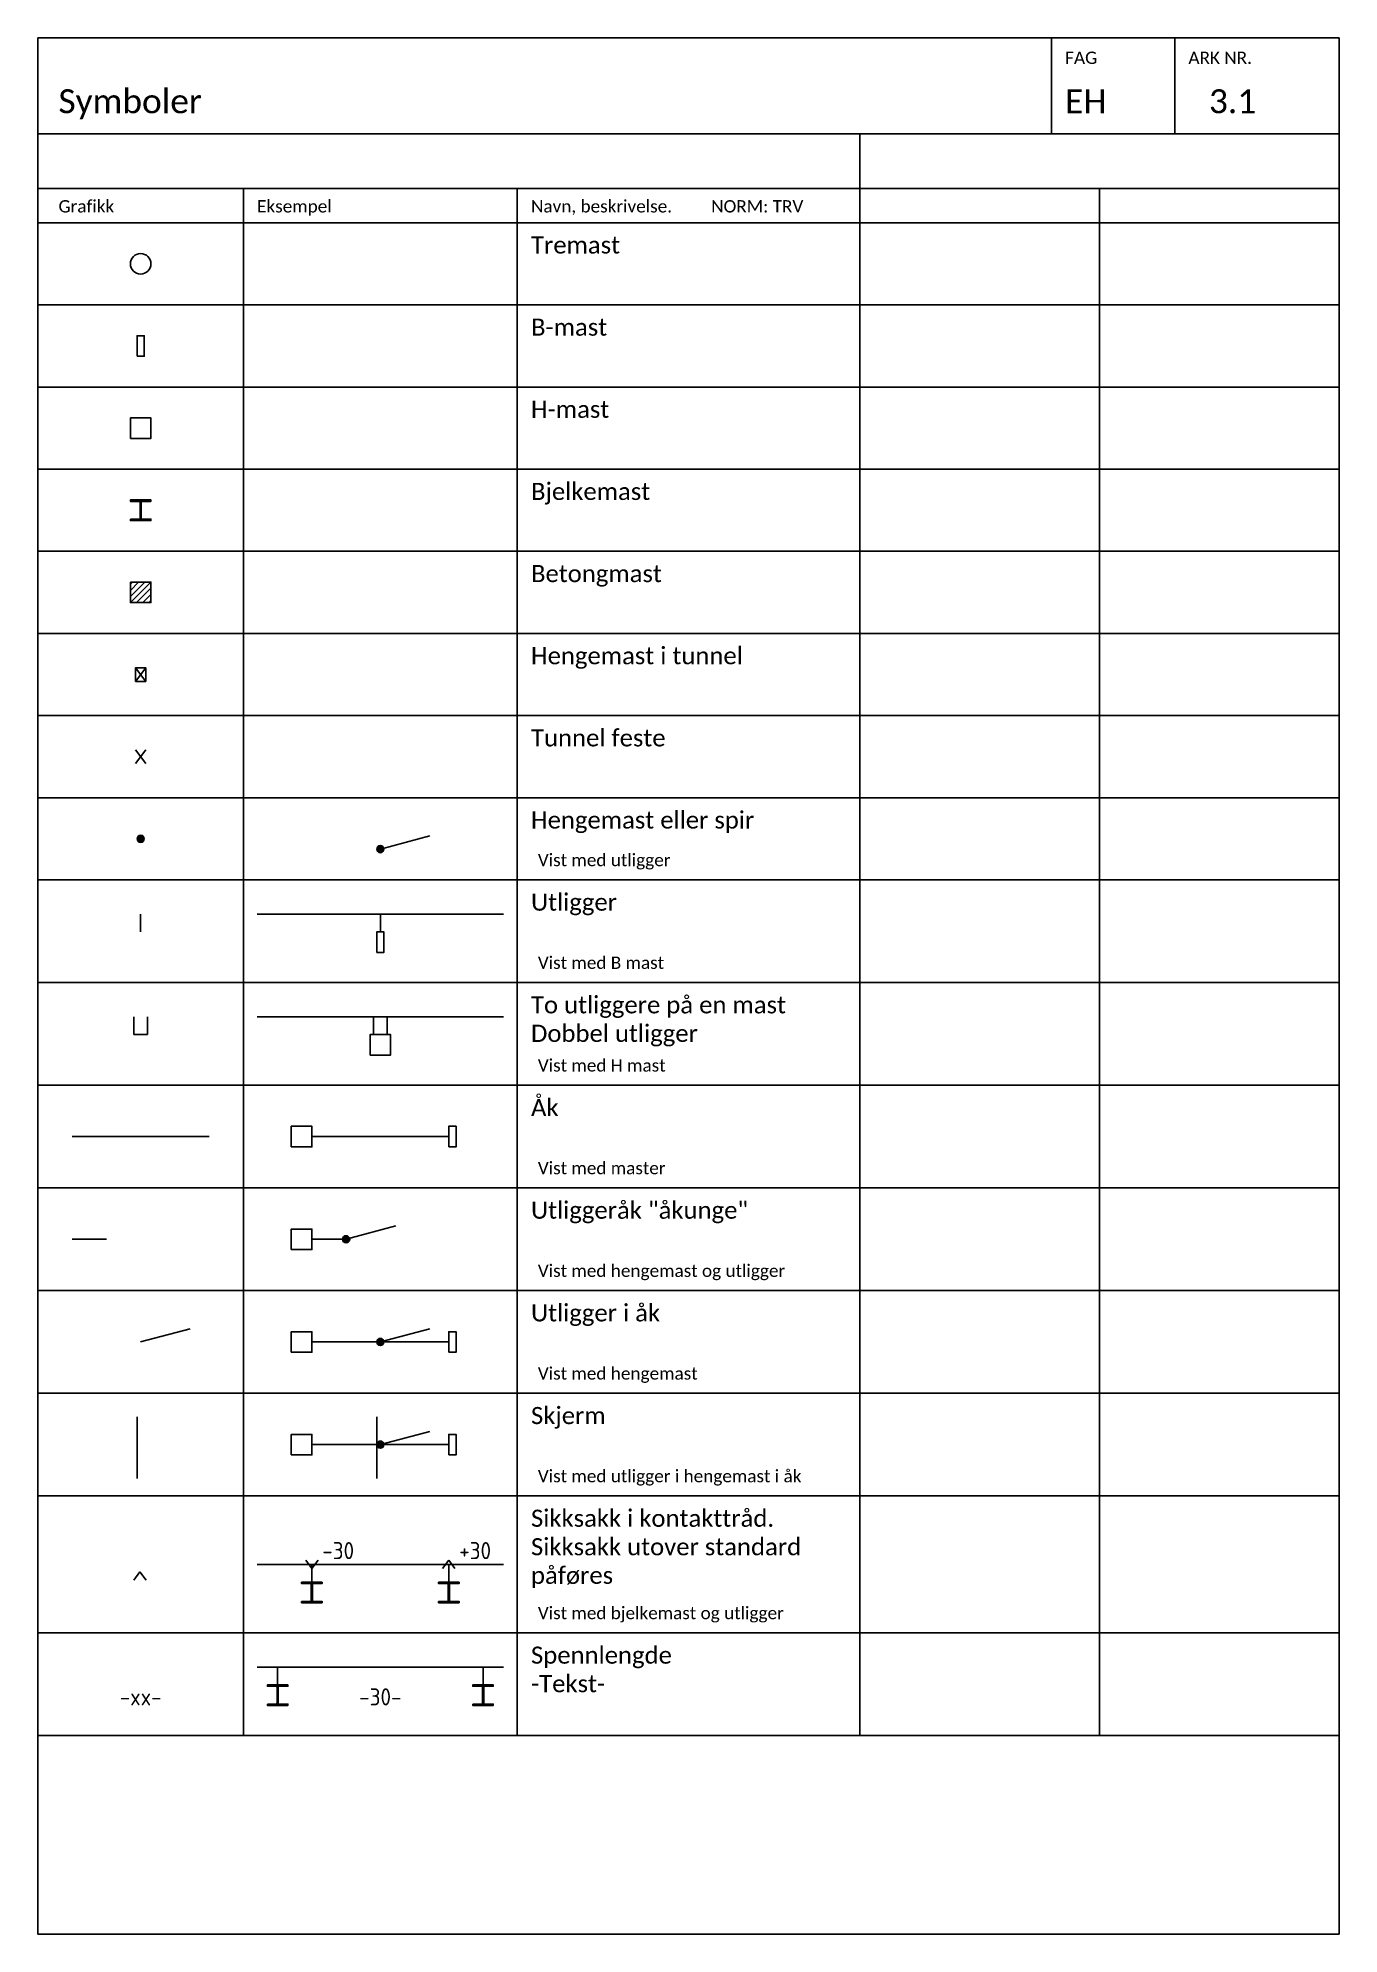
# Model space of a CAD drawing. Header units: metres. Extents: x -220 to 846, y -1228 to 277.
# Drawn here: x 0 to 190, y -614 to -337 of the extents above; entities that cross this region are included whole.
import ezdxf
from ezdxf.enums import TextEntityAlignment as Align

# ---------------------------------------------------------------- set-up
doc = ezdxf.new("R2010")
doc.units = ezdxf.units.M
for name, color, linetype in [('JBTEH_KL_Mast_Komponenter', 4, 'Continuous'), ('JBTEH_KL_Mast_staal', 2, 'Continuous'), ('JBTEH_KL_Sikksakk', 5, 'Continuous'), ('JBTEH_KL_Utligger', 4, 'Continuous'), ('JBTEH_Komponenter', 4, 'Continuous'), ('RAMME', 5, 'Continuous'), ('RAMME SYMBOLER', 4, 'Continuous'), ('RAMME TEKST', 7, 'Continuous')]:
    doc.layers.add(name, color=color, linetype=linetype)
doc.styles.add('Calibri', font='calibri.ttf')
doc.styles.add('ISO25', font='isocp.shx', dxfattribs={"width": 0.9, "height": 2.5})

msp = doc.modelspace()

# ---------------------------------------------------------------- texts
at = {"color": 2, "style": 'ISO25'}
for s, p in [('-30', (41.52, -559.23)), ('+30', (61.52, -559.23))]:
    msp.add_text(s, height=2.5, dxfattribs=at).set_placement(p)
for s, p in [('-xx-', (15, -580.6)), ('-30-', (50, -580.6))]:
    msp.add_text(s, height=2.5, dxfattribs=at).set_placement(p, align=Align.CENTER)
at = {"layer": 'RAMME TEKST', "linetype": 'ByBlock', "style": 'Calibri'}
for s, height, p in [('FAG', 1.8, (150, -340.8)), ('ARK NR.', 1.8, (168, -340.8)), ('Symboler', 3.5, (3, -348)), ('EH', 3.5, (150, -348)), ('3.1', 3.5, (171, -348)), ('Grafikk', 1.8, (3, -362.5)), ('Eksempel', 1.8, (32, -362.5)), ('Navn, beskrivelse.         NORM: TRV', 1.8, (72, -362.5)), ('Vist med utligger', 1.8, (73, -458)), ('Vist med B mast', 1.8, (73, -473)), ('Vist med H mast', 1.8, (73, -488)), ('Vist med master ', 1.8, (73, -503)), ('Vist med hengemast og utligger ', 1.8, (73, -518)), ('Vist med hengemast ', 1.8, (73, -533)), ('Vist med utligger i hengemast i åk', 1.8, (73, -548)), ('Vist med bjelkemast og utligger', 1.8, (73, -568))]:
    msp.add_text(s, height=height, dxfattribs=at).set_placement(p)
at = {"layer": 'RAMME TEKST', "linetype": 'ByBlock', "char_height": 2.5, "attachment_point": 1, "style": 'Calibri'}
for s, width, heights, insert in [('Tremast', 46, [0], (72, -366)), ('B-mast', 46, [0], (72, -378)), ('H-mast', 46, [0], (72, -390)), ('Bjelkemast', 46, [0], (72, -402)), ('Betongmast', 46, [0], (72, -414)), ('Hengemast i tunnel', 46, [0], (72, -426)), ('Tunnel feste', 46, [0], (72, -438)), ('Hengemast eller spir', 46, [0], (72, -450)), ('Utligger', 46, [11.4], (72, -462)), ('To utliggere på en mast\\PDobbel utligger', 46, [11.9], (72, -477)), ('Åk ', 46, [0], (72, -492)), ('Utliggeråk "åkunge"', 46, [0], (72, -507)), ('Utligger i åk', 46, [0], (72, -522)), ('Skjerm', 46, [0], (72, -537)), ('Sikksakk i kontakttråd.\\PSikksakk utover standard påføres', 48, [0], (72, -552)), ('Spennlengde\\P-Tekst-', 46, [11.4], (72, -572))]:
    msp.add_mtext_dynamic_manual_height_columns(s, width=width, gutter_width=6.5, heights=heights, dxfattribs=dict(at, insert=insert))

# ---------------------------------------------------------------- blocks, each defined once
blk = doc.blocks.new('EH_Hengemast_aak')
h = blk.add_hatch(color=256)
h.dxf.hatch_style = 1
edge = h.paths.add_edge_path()
edge.add_arc((0, 0), 0.525, 0, 360)
blk.add_circle((0, 0), 0.525)

# ---------------------------------------------------------------- hatches: boundary and pattern name
at = {"layer": 'JBTEH_KL_Mast_Komponenter'}
h = msp.add_hatch(dxfattribs=at)
h.set_pattern_fill('ANSI31', color=256, scale=0.2)
h.set_pattern_definition([(45, (15, -418), (-0.44901, 0.44901), [])])
h.paths.add_polyline_path([(13.5, -416.5), (16.5, -416.5), (16.5, -419.5), (13.5, -419.5)])
at = {"layer": 'JBTEH_KL_Mast_staal'}
h = msp.add_hatch(color=256, dxfattribs=at)
h.dxf.hatch_style = 1
edge = h.paths.add_edge_path()
edge.add_line((13.5, -407.3), (14.76, -407.3))
edge.add_arc((14.76, -407.15), 0.15, 270, 360)
edge.add_line((14.91, -407.15), (14.91, -404.85))
edge.add_arc((14.76, -404.85), 0.15, 0, 90)
edge.add_line((14.76, -404.7), (13.5, -404.7))
edge.add_line((13.5, -404.7), (13.5, -404.5))
edge.add_line((13.5, -404.5), (16.5, -404.5))
edge.add_line((16.5, -404.5), (16.5, -404.7))
edge.add_line((16.5, -404.7), (15.24, -404.7))
edge.add_arc((15.24, -404.85), 0.15, 90, 180)
edge.add_line((15.09, -404.85), (15.09, -407.15))
edge.add_arc((15.24, -407.15), 0.15, 180, 270)
edge.add_line((15.24, -407.3), (16.5, -407.3))
edge.add_line((16.5, -407.3), (16.5, -407.5))
edge.add_line((16.5, -407.5), (13.5, -407.5))
edge.add_line((13.5, -407.5), (13.5, -407.3))
h = msp.add_hatch(color=256, dxfattribs=at)
h.dxf.hatch_style = 1
edge = h.paths.add_edge_path()
edge.add_line((38.5, -565.4), (39.76, -565.4))
edge.add_arc((39.76, -565.25), 0.15, 270, 360)
edge.add_line((39.91, -565.25), (39.91, -562.95))
edge.add_arc((39.76, -562.95), 0.15, 0, 90)
edge.add_line((39.76, -562.8), (38.5, -562.8))
edge.add_line((38.5, -562.8), (38.5, -562.6))
edge.add_line((38.5, -562.6), (41.5, -562.6))
edge.add_line((41.5, -562.6), (41.5, -562.8))
edge.add_line((41.5, -562.8), (40.24, -562.8))
edge.add_arc((40.24, -562.95), 0.15, 90, 180)
edge.add_line((40.09, -562.95), (40.09, -565.25))
edge.add_arc((40.24, -565.25), 0.15, 180, 270)
edge.add_line((40.24, -565.4), (41.5, -565.4))
edge.add_line((41.5, -565.4), (41.5, -565.6))
edge.add_line((41.5, -565.6), (38.5, -565.6))
edge.add_line((38.5, -565.6), (38.5, -565.4))
h = msp.add_hatch(color=256, dxfattribs=at)
h.dxf.hatch_style = 1
edge = h.paths.add_edge_path()
edge.add_line((58.5, -565.4), (59.76, -565.4))
edge.add_arc((59.76, -565.25), 0.15, 270, 360)
edge.add_line((59.91, -565.25), (59.91, -562.95))
edge.add_arc((59.76, -562.95), 0.15, 0, 90)
edge.add_line((59.76, -562.8), (58.5, -562.8))
edge.add_line((58.5, -562.8), (58.5, -562.6))
edge.add_line((58.5, -562.6), (61.5, -562.6))
edge.add_line((61.5, -562.6), (61.5, -562.8))
edge.add_line((61.5, -562.8), (60.24, -562.8))
edge.add_arc((60.24, -562.95), 0.15, 90, 180)
edge.add_line((60.09, -562.95), (60.09, -565.25))
edge.add_arc((60.24, -565.25), 0.15, 180, 270)
edge.add_line((60.24, -565.4), (61.5, -565.4))
edge.add_line((61.5, -565.4), (61.5, -565.6))
edge.add_line((61.5, -565.6), (58.5, -565.6))
edge.add_line((58.5, -565.6), (58.5, -565.4))
h = msp.add_hatch(color=256, dxfattribs=at)
h.dxf.hatch_style = 1
edge = h.paths.add_edge_path()
edge.add_line((33.5, -580.4), (34.76, -580.4))
edge.add_arc((34.76, -580.25), 0.15, 270, 360)
edge.add_line((34.91, -580.25), (34.91, -577.95))
edge.add_arc((34.76, -577.95), 0.15, 0, 90)
edge.add_line((34.76, -577.8), (33.5, -577.8))
edge.add_line((33.5, -577.8), (33.5, -577.6))
edge.add_line((33.5, -577.6), (36.5, -577.6))
edge.add_line((36.5, -577.6), (36.5, -577.8))
edge.add_line((36.5, -577.8), (35.24, -577.8))
edge.add_arc((35.24, -577.95), 0.15, 90, 180)
edge.add_line((35.09, -577.95), (35.09, -580.25))
edge.add_arc((35.24, -580.25), 0.15, 180, 270)
edge.add_line((35.24, -580.4), (36.5, -580.4))
edge.add_line((36.5, -580.4), (36.5, -580.6))
edge.add_line((36.5, -580.6), (33.5, -580.6))
edge.add_line((33.5, -580.6), (33.5, -580.4))
h = msp.add_hatch(color=256, dxfattribs=at)
h.dxf.hatch_style = 1
edge = h.paths.add_edge_path()
edge.add_line((63.5, -580.4), (64.76, -580.4))
edge.add_arc((64.76, -580.25), 0.15, 270, 360)
edge.add_line((64.91, -580.25), (64.91, -577.95))
edge.add_arc((64.76, -577.95), 0.15, 0, 90)
edge.add_line((64.76, -577.8), (63.5, -577.8))
edge.add_line((63.5, -577.8), (63.5, -577.6))
edge.add_line((63.5, -577.6), (66.5, -577.6))
edge.add_line((66.5, -577.6), (66.5, -577.8))
edge.add_line((66.5, -577.8), (65.24, -577.8))
edge.add_arc((65.24, -577.95), 0.15, 90, 180)
edge.add_line((65.09, -577.95), (65.09, -580.25))
edge.add_arc((65.24, -580.25), 0.15, 180, 270)
edge.add_line((65.24, -580.4), (66.5, -580.4))
edge.add_line((66.5, -580.4), (66.5, -580.6))
edge.add_line((66.5, -580.6), (63.5, -580.6))
edge.add_line((63.5, -580.6), (63.5, -580.4))

# ---------------------------------------------------------------- linework, layer by layer
at = {"color": 8}
msp.add_line((120, -352), (120, -508), dxfattribs=at)
at = {"layer": 'JBTEH_KL_Mast_Komponenter'}
for p, q in [((14.25, -431), (15.75, -429)), ((14.25, -429), (15.75, -431)), ((14.25, -443), (15.75, -441)), ((14.25, -441), (15.75, -443))]:
    msp.add_line(p, q, dxfattribs=at)
for points in [[(13.5, -416.5), (16.5, -416.5), (16.5, -419.5), (13.5, -419.5)], [(14.25, -431), (15.75, -431), (15.75, -429), (14.25, -429)]]:
    msp.add_lwpolyline(points, close=True, dxfattribs=at)
msp.add_circle((15, -370), 1.5, dxfattribs=at)
at = {"layer": 'JBTEH_KL_Mast_staal'}
for points in [[(14.48, -383.5), (15.53, -383.5), (15.53, -380.5), (14.48, -380.5)], [(13.5, -395.5), (16.5, -395.5), (16.5, -392.5), (13.5, -392.5)], [(49.48, -470.6), (50.53, -470.6), (50.53, -467.6), (49.48, -467.6)], [(48.5, -485.6), (51.5, -485.6), (51.5, -482.6), (48.5, -482.6)], [(37, -499), (40, -499), (40, -496), (37, -496)], [(60, -499), (61.05, -499), (61.05, -496), (60, -496)], [(37, -514), (40, -514), (40, -511), (37, -511)], [(37, -529), (40, -529), (40, -526), (37, -526)], [(60, -529), (61.05, -529), (61.05, -526), (60, -526)], [(37, -544), (40, -544), (40, -541), (37, -541)], [(60, -544), (61.05, -544), (61.05, -541), (60, -541)]]:
    msp.add_lwpolyline(points, close=True, dxfattribs=at)
for points in [[(13.5, -407.3), (14.76, -407.3, 0.414214), (14.91, -407.15), (14.91, -404.85, 0.414214), (14.76, -404.7), (13.5, -404.7), (13.5, -404.5), (16.5, -404.5), (16.5, -404.7), (15.24, -404.7, 0.414214), (15.09, -404.85), (15.09, -407.15, 0.414214), (15.24, -407.3), (16.5, -407.3), (16.5, -407.5), (13.5, -407.5)], [(38.5, -565.4), (39.76, -565.4, 0.414214), (39.91, -565.25), (39.91, -562.95, 0.414214), (39.76, -562.8), (38.5, -562.8), (38.5, -562.6), (41.5, -562.6), (41.5, -562.8), (40.24, -562.8, 0.414214), (40.09, -562.95), (40.09, -565.25, 0.414214), (40.24, -565.4), (41.5, -565.4), (41.5, -565.6), (38.5, -565.6)], [(58.5, -565.4), (59.76, -565.4, 0.414214), (59.91, -565.25), (59.91, -562.95, 0.414214), (59.76, -562.8), (58.5, -562.8), (58.5, -562.6), (61.5, -562.6), (61.5, -562.8), (60.24, -562.8, 0.414214), (60.09, -562.95), (60.09, -565.25, 0.414214), (60.24, -565.4), (61.5, -565.4), (61.5, -565.6), (58.5, -565.6)], [(33.5, -580.4), (34.76, -580.4, 0.414214), (34.91, -580.25), (34.91, -577.95, 0.414214), (34.76, -577.8), (33.5, -577.8), (33.5, -577.6), (36.5, -577.6), (36.5, -577.8), (35.24, -577.8, 0.414214), (35.09, -577.95), (35.09, -580.25, 0.414214), (35.24, -580.4), (36.5, -580.4), (36.5, -580.6), (33.5, -580.6)], [(63.5, -580.4), (64.76, -580.4, 0.414214), (64.91, -580.25), (64.91, -577.95, 0.414214), (64.76, -577.8), (63.5, -577.8), (63.5, -577.6), (66.5, -577.6), (66.5, -577.8), (65.24, -577.8, 0.414214), (65.09, -577.95), (65.09, -580.25, 0.414214), (65.24, -580.4), (66.5, -580.4), (66.5, -580.6), (63.5, -580.6)]]:
    msp.add_lwpolyline(points, format="xyb", close=True, dxfattribs=at)
at = {"layer": 'JBTEH_KL_Sikksakk'}
for p, q in [((32, -465), (68, -465)), ((32, -480), (68, -480)), ((39.1, -559.4), (40, -560.6)), ((40, -560.6), (40.9, -559.4)), ((59.1, -560.6), (60, -559.4)), ((60, -559.4), (60.9, -560.6)), ((14, -562.29), (14.9, -561.09)), ((14.9, -561.09), (15.8, -562.29)), ((32, -560), (68, -560)), ((32, -575), (68, -575))]:
    msp.add_line(p, q, dxfattribs=at)
at = {"layer": 'JBTEH_KL_Utligger'}
for p, q in [((50, -455.5), (57.24, -453.56)), ((15, -467.6), (15, -465)), ((50, -467.6), (50, -465)), ((14, -482.6), (14, -480)), ((16, -482.6), (16, -480)), ((49, -482.6), (49, -480)), ((51, -482.6), (51, -480)), ((16, -482.6), (14, -482.6)), ((5, -497.5), (25, -497.5)), ((40, -497.5), (60, -497.5)), ((45, -512.5), (52.24, -510.56)), ((5, -512.5), (10, -512.5)), ((40, -512.5), (45, -512.5)), ((15, -527.5), (22.24, -525.56)), ((50, -527.5), (57.24, -525.56)), ((40, -527.5), (60, -527.5)), ((14.48, -547.44), (14.48, -538.44)), ((49.48, -547.44), (49.48, -538.44)), ((40, -542.5), (60, -542.5)), ((50, -542.5), (57.24, -540.56)), ((40, -562.6), (40, -560)), ((60, -562.6), (60, -560)), ((35, -577.6), (35, -575)), ((65, -577.6), (65, -575))]:
    msp.add_line(p, q, dxfattribs=at)
at = {"layer": 'RAMME'}
msp.add_line((0, -351), (190, -351), dxfattribs=at)
msp.add_lwpolyline([(190, -614), (0, -614), (0, -337), (190, -337)], close=True, dxfattribs=at)
at = {"layer": 'RAMME SYMBOLER'}
for p, q in [((148, -351), (148, -337)), ((166, -351), (166, -337)), ((120, -351), (120, -585)), ((0, -359), (190, -359)), ((30, -359), (30, -585)), ((70, -359), (70, -585)), ((155, -359), (155, -585)), ((0, -364), (190, -364)), ((0, -376), (190, -376)), ((0, -388), (190, -388)), ((0, -400), (190, -400)), ((0, -412), (190, -412)), ((0, -424), (190, -424)), ((0, -436), (190, -436)), ((0, -448), (190, -448)), ((0, -460), (190, -460)), ((0, -475), (190, -475)), ((0, -490), (190, -490)), ((0, -505), (190, -505)), ((0, -520), (190, -520)), ((0, -535), (190, -535)), ((0, -550), (190, -550)), ((0, -570), (190, -570)), ((0, -585), (190, -585))]:
    msp.add_line(p, q, dxfattribs=at)

# ---------------------------------------------------------------- block references
at = {"layer": 'JBTEH_KL_Mast_Komponenter'}
msp.add_blockref('EH_Hengemast_aak', (15, -454), dxfattribs=at)
at = {"layer": 'JBTEH_Komponenter'}
for p in [(50, -455.5), (45, -512.5), (50, -527.5), (50, -542.5)]:
    msp.add_blockref('EH_Hengemast_aak', p, dxfattribs=at)

msp.set_redraw_order([(e.dxf.handle, doc.entitydb.next_handle()) for e in msp.query("TEXT MTEXT ATTDEF DIMENSION ARC_DIMENSION")])  # texts and dimensions are drawn at this point

doc.saveas('drawing.dxf')
